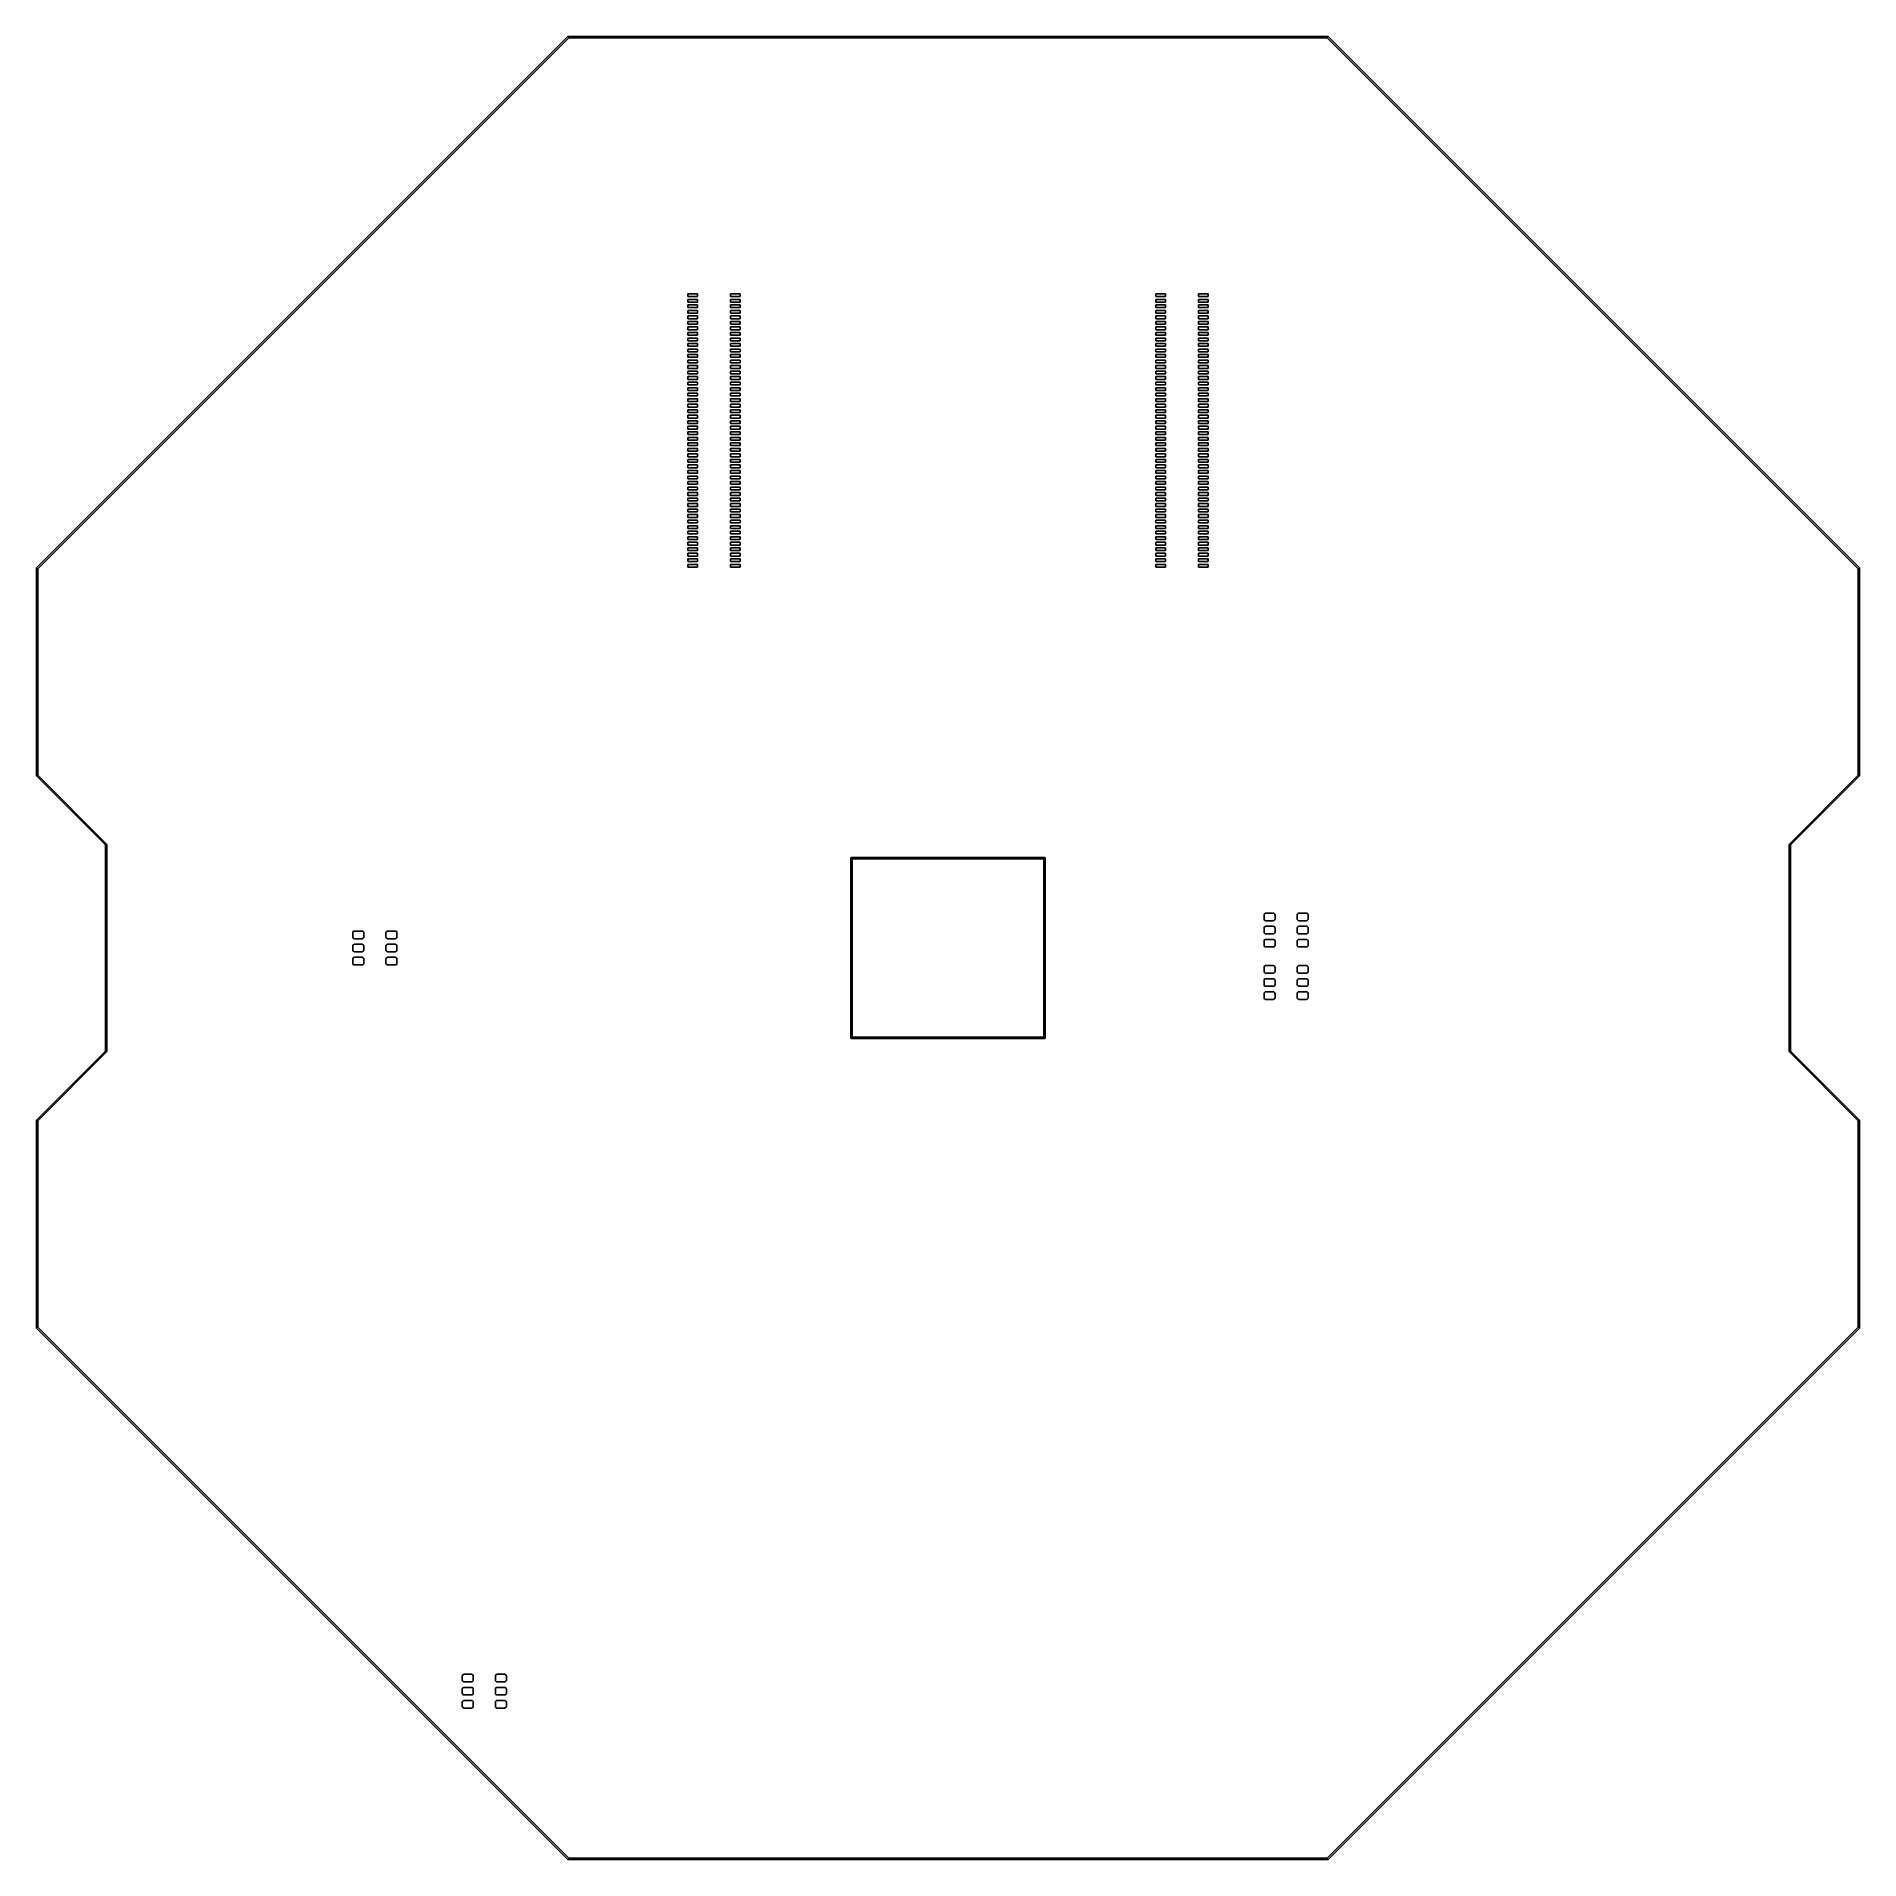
# Model space of a CAD drawing. Extents: x 39 to 172, y -172 to -39.
import ezdxf

# ---------------------------------------------------------------- set-up
doc = ezdxf.new("R2010")
doc.units = 0
doc.layers.add('BLACK', color=7, linetype='CONTINUOUS')

msp = doc.modelspace()

# ---------------------------------------------------------------- linework, layer by layer
at = {"layer": 'BLACK', "linetype": 'CONTINUOUS'}
for p, q in [((39.464645, -77.964645), (77.964645, -39.464645)), ((78.02071, -39.55), (39.55, -78.02071)), ((77.964645, -39.464645), (78, -39.45)), ((78, -39.45), (133, -39.45)), ((132.97929, -39.55), (78.02071, -39.55)), ((171.45, -78.02071), (132.97929, -39.55)), ((133, -39.45), (133.035355, -39.464645)), ((133.035355, -39.464645), (171.535355, -77.964645)), ((86.65, -58.3), (86.65, -58.1)), ((86.65, -58.1), (87.35, -58.1)), ((87.35, -58.1), (87.35, -58.3)), ((89.73, -58.3), (89.73, -58.1)), ((89.73, -58.1), (90.43, -58.1)), ((90.43, -58.1), (90.43, -58.3)), ((120.57, -58.3), (120.57, -58.1)), ((120.57, -58.1), (121.27, -58.1)), ((121.27, -58.1), (121.27, -58.3)), ((123.65, -58.3), (123.65, -58.1)), ((123.65, -58.1), (124.35, -58.1)), ((124.35, -58.1), (124.35, -58.3)), ((87.35, -58.3), (86.65, -58.3)), ((86.65, -58.7), (86.65, -58.5)), ((86.65, -58.5), (87.35, -58.5)), ((87.35, -58.7), (86.65, -58.7)), ((86.65, -59.1), (86.65, -58.9)), ((86.65, -58.9), (87.35, -58.9)), ((87.35, -59.1), (86.65, -59.1)), ((86.65, -59.5), (86.65, -59.3)), ((86.65, -59.3), (87.35, -59.3)), ((87.35, -58.5), (87.35, -58.7)), ((87.35, -58.9), (87.35, -59.1)), ((87.35, -59.3), (87.35, -59.5)), ((90.43, -58.3), (89.73, -58.3)), ((89.73, -58.7), (89.73, -58.5)), ((89.73, -58.5), (90.43, -58.5)), ((90.43, -58.7), (89.73, -58.7)), ((89.73, -59.1), (89.73, -58.9)), ((89.73, -58.9), (90.43, -58.9)), ((90.43, -59.1), (89.73, -59.1)), ((89.73, -59.5), (89.73, -59.3)), ((89.73, -59.3), (90.43, -59.3)), ((90.43, -58.5), (90.43, -58.7)), ((90.43, -58.9), (90.43, -59.1)), ((90.43, -59.3), (90.43, -59.5)), ((121.27, -58.3), (120.57, -58.3)), ((120.57, -58.7), (120.57, -58.5)), ((120.57, -58.5), (121.27, -58.5)), ((121.27, -58.7), (120.57, -58.7)), ((120.57, -59.1), (120.57, -58.9)), ((120.57, -58.9), (121.27, -58.9)), ((121.27, -59.1), (120.57, -59.1)), ((120.57, -59.5), (120.57, -59.3)), ((120.57, -59.3), (121.27, -59.3)), ((121.27, -58.5), (121.27, -58.7)), ((121.27, -58.9), (121.27, -59.1)), ((121.27, -59.3), (121.27, -59.5)), ((124.35, -58.3), (123.65, -58.3)), ((123.65, -58.7), (123.65, -58.5)), ((123.65, -58.5), (124.35, -58.5)), ((124.35, -58.7), (123.65, -58.7)), ((123.65, -59.1), (123.65, -58.9)), ((123.65, -58.9), (124.35, -58.9)), ((124.35, -59.1), (123.65, -59.1)), ((123.65, -59.5), (123.65, -59.3)), ((123.65, -59.3), (124.35, -59.3)), ((124.35, -58.5), (124.35, -58.7)), ((124.35, -58.9), (124.35, -59.1)), ((124.35, -59.3), (124.35, -59.5)), ((87.35, -59.5), (86.65, -59.5)), ((86.65, -59.9), (86.65, -59.7)), ((86.65, -59.7), (87.35, -59.7)), ((87.35, -59.9), (86.65, -59.9)), ((86.65, -60.3), (86.65, -60.1)), ((86.65, -60.1), (87.35, -60.1)), ((87.35, -60.3), (86.65, -60.3)), ((86.65, -60.7), (86.65, -60.5)), ((86.65, -60.5), (87.35, -60.5)), ((87.35, -60.7), (86.65, -60.7)), ((87.35, -59.7), (87.35, -59.9)), ((87.35, -60.1), (87.35, -60.3)), ((87.35, -60.5), (87.35, -60.7)), ((90.43, -59.5), (89.73, -59.5)), ((89.73, -59.9), (89.73, -59.7)), ((89.73, -59.7), (90.43, -59.7)), ((90.43, -59.9), (89.73, -59.9)), ((89.73, -60.3), (89.73, -60.1)), ((89.73, -60.1), (90.43, -60.1)), ((90.43, -60.3), (89.73, -60.3)), ((89.73, -60.7), (89.73, -60.5)), ((89.73, -60.5), (90.43, -60.5)), ((90.43, -60.7), (89.73, -60.7)), ((90.43, -59.7), (90.43, -59.9)), ((90.43, -60.1), (90.43, -60.3)), ((90.43, -60.5), (90.43, -60.7)), ((121.27, -59.5), (120.57, -59.5)), ((120.57, -59.9), (120.57, -59.7)), ((120.57, -59.7), (121.27, -59.7)), ((121.27, -59.9), (120.57, -59.9)), ((120.57, -60.3), (120.57, -60.1)), ((120.57, -60.1), (121.27, -60.1)), ((121.27, -60.3), (120.57, -60.3)), ((120.57, -60.7), (120.57, -60.5)), ((120.57, -60.5), (121.27, -60.5)), ((121.27, -60.7), (120.57, -60.7)), ((121.27, -59.7), (121.27, -59.9)), ((121.27, -60.1), (121.27, -60.3)), ((121.27, -60.5), (121.27, -60.7)), ((124.35, -59.5), (123.65, -59.5)), ((123.65, -59.9), (123.65, -59.7)), ((123.65, -59.7), (124.35, -59.7)), ((124.35, -59.9), (123.65, -59.9)), ((123.65, -60.3), (123.65, -60.1)), ((123.65, -60.1), (124.35, -60.1)), ((124.35, -60.3), (123.65, -60.3)), ((123.65, -60.7), (123.65, -60.5)), ((123.65, -60.5), (124.35, -60.5)), ((124.35, -60.7), (123.65, -60.7)), ((124.35, -59.7), (124.35, -59.9)), ((124.35, -60.1), (124.35, -60.3)), ((124.35, -60.5), (124.35, -60.7)), ((86.65, -61.1), (86.65, -60.9)), ((86.65, -60.9), (87.35, -60.9)), ((87.35, -61.1), (86.65, -61.1)), ((86.65, -61.5), (86.65, -61.3)), ((86.65, -61.3), (87.35, -61.3)), ((87.35, -61.5), (86.65, -61.5)), ((86.65, -61.9), (86.65, -61.7)), ((86.65, -61.7), (87.35, -61.7)), ((87.35, -61.9), (86.65, -61.9)), ((87.35, -60.9), (87.35, -61.1)), ((87.35, -61.3), (87.35, -61.5)), ((87.35, -61.7), (87.35, -61.9)), ((89.73, -61.1), (89.73, -60.9)), ((89.73, -60.9), (90.43, -60.9)), ((90.43, -61.1), (89.73, -61.1)), ((89.73, -61.5), (89.73, -61.3)), ((89.73, -61.3), (90.43, -61.3)), ((90.43, -61.5), (89.73, -61.5)), ((89.73, -61.9), (89.73, -61.7)), ((89.73, -61.7), (90.43, -61.7)), ((90.43, -61.9), (89.73, -61.9)), ((90.43, -60.9), (90.43, -61.1)), ((90.43, -61.3), (90.43, -61.5)), ((90.43, -61.7), (90.43, -61.9)), ((120.57, -61.1), (120.57, -60.9)), ((120.57, -60.9), (121.27, -60.9)), ((121.27, -61.1), (120.57, -61.1)), ((120.57, -61.5), (120.57, -61.3)), ((120.57, -61.3), (121.27, -61.3)), ((121.27, -61.5), (120.57, -61.5)), ((120.57, -61.9), (120.57, -61.7)), ((120.57, -61.7), (121.27, -61.7)), ((121.27, -61.9), (120.57, -61.9)), ((121.27, -60.9), (121.27, -61.1)), ((121.27, -61.3), (121.27, -61.5)), ((121.27, -61.7), (121.27, -61.9)), ((123.65, -61.1), (123.65, -60.9)), ((123.65, -60.9), (124.35, -60.9)), ((124.35, -61.1), (123.65, -61.1)), ((123.65, -61.5), (123.65, -61.3)), ((123.65, -61.3), (124.35, -61.3)), ((124.35, -61.5), (123.65, -61.5)), ((123.65, -61.9), (123.65, -61.7)), ((123.65, -61.7), (124.35, -61.7)), ((124.35, -61.9), (123.65, -61.9)), ((124.35, -60.9), (124.35, -61.1)), ((124.35, -61.3), (124.35, -61.5)), ((124.35, -61.7), (124.35, -61.9)), ((86.65, -62.3), (86.65, -62.1)), ((86.65, -62.1), (87.35, -62.1)), ((87.35, -62.3), (86.65, -62.3)), ((86.65, -62.7), (86.65, -62.5)), ((86.65, -62.5), (87.35, -62.5)), ((87.35, -62.7), (86.65, -62.7)), ((86.65, -63.1), (86.65, -62.9)), ((86.65, -62.9), (87.35, -62.9)), ((87.35, -63.1), (86.65, -63.1)), ((86.65, -63.5), (86.65, -63.3)), ((86.65, -63.3), (87.35, -63.3)), ((87.35, -62.1), (87.35, -62.3)), ((87.35, -62.5), (87.35, -62.7)), ((87.35, -62.9), (87.35, -63.1)), ((87.35, -63.3), (87.35, -63.5)), ((89.73, -62.3), (89.73, -62.1)), ((89.73, -62.1), (90.43, -62.1)), ((90.43, -62.3), (89.73, -62.3)), ((89.73, -62.7), (89.73, -62.5)), ((89.73, -62.5), (90.43, -62.5)), ((90.43, -62.7), (89.73, -62.7)), ((89.73, -63.1), (89.73, -62.9)), ((89.73, -62.9), (90.43, -62.9)), ((90.43, -63.1), (89.73, -63.1)), ((89.73, -63.5), (89.73, -63.3)), ((89.73, -63.3), (90.43, -63.3)), ((90.43, -62.1), (90.43, -62.3)), ((90.43, -62.5), (90.43, -62.7)), ((90.43, -62.9), (90.43, -63.1)), ((90.43, -63.3), (90.43, -63.5)), ((120.57, -62.3), (120.57, -62.1)), ((120.57, -62.1), (121.27, -62.1)), ((121.27, -62.3), (120.57, -62.3)), ((120.57, -62.7), (120.57, -62.5)), ((120.57, -62.5), (121.27, -62.5)), ((121.27, -62.7), (120.57, -62.7)), ((120.57, -63.1), (120.57, -62.9)), ((120.57, -62.9), (121.27, -62.9)), ((121.27, -63.1), (120.57, -63.1)), ((120.57, -63.5), (120.57, -63.3)), ((120.57, -63.3), (121.27, -63.3)), ((121.27, -62.1), (121.27, -62.3)), ((121.27, -62.5), (121.27, -62.7)), ((121.27, -62.9), (121.27, -63.1)), ((121.27, -63.3), (121.27, -63.5)), ((123.65, -62.3), (123.65, -62.1)), ((123.65, -62.1), (124.35, -62.1)), ((124.35, -62.3), (123.65, -62.3)), ((123.65, -62.7), (123.65, -62.5)), ((123.65, -62.5), (124.35, -62.5)), ((124.35, -62.7), (123.65, -62.7)), ((123.65, -63.1), (123.65, -62.9)), ((123.65, -62.9), (124.35, -62.9)), ((124.35, -63.1), (123.65, -63.1)), ((123.65, -63.5), (123.65, -63.3)), ((123.65, -63.3), (124.35, -63.3)), ((124.35, -62.1), (124.35, -62.3)), ((124.35, -62.5), (124.35, -62.7)), ((124.35, -62.9), (124.35, -63.1)), ((124.35, -63.3), (124.35, -63.5)), ((87.35, -63.5), (86.65, -63.5)), ((86.65, -63.9), (86.65, -63.7)), ((86.65, -63.7), (87.35, -63.7)), ((87.35, -63.9), (86.65, -63.9)), ((86.65, -64.3), (86.65, -64.1)), ((86.65, -64.1), (87.35, -64.1)), ((87.35, -64.3), (86.65, -64.3)), ((86.65, -64.7), (86.65, -64.5)), ((86.65, -64.5), (87.35, -64.5)), ((87.35, -64.7), (86.65, -64.7)), ((87.35, -63.7), (87.35, -63.9)), ((87.35, -64.1), (87.35, -64.3)), ((87.35, -64.5), (87.35, -64.7)), ((90.43, -63.5), (89.73, -63.5)), ((89.73, -63.9), (89.73, -63.7)), ((89.73, -63.7), (90.43, -63.7)), ((90.43, -63.9), (89.73, -63.9)), ((89.73, -64.3), (89.73, -64.1)), ((89.73, -64.1), (90.43, -64.1)), ((90.43, -64.3), (89.73, -64.3)), ((89.73, -64.7), (89.73, -64.5)), ((89.73, -64.5), (90.43, -64.5)), ((90.43, -64.7), (89.73, -64.7)), ((90.43, -63.7), (90.43, -63.9)), ((90.43, -64.1), (90.43, -64.3)), ((90.43, -64.5), (90.43, -64.7)), ((121.27, -63.5), (120.57, -63.5)), ((120.57, -63.9), (120.57, -63.7)), ((120.57, -63.7), (121.27, -63.7)), ((121.27, -63.9), (120.57, -63.9)), ((120.57, -64.3), (120.57, -64.1)), ((120.57, -64.1), (121.27, -64.1)), ((121.27, -64.3), (120.57, -64.3)), ((120.57, -64.7), (120.57, -64.5)), ((120.57, -64.5), (121.27, -64.5)), ((121.27, -64.7), (120.57, -64.7)), ((121.27, -63.7), (121.27, -63.9)), ((121.27, -64.1), (121.27, -64.3)), ((121.27, -64.5), (121.27, -64.7)), ((124.35, -63.5), (123.65, -63.5)), ((123.65, -63.9), (123.65, -63.7)), ((123.65, -63.7), (124.35, -63.7)), ((124.35, -63.9), (123.65, -63.9)), ((123.65, -64.3), (123.65, -64.1)), ((123.65, -64.1), (124.35, -64.1)), ((124.35, -64.3), (123.65, -64.3)), ((123.65, -64.7), (123.65, -64.5)), ((123.65, -64.5), (124.35, -64.5)), ((124.35, -64.7), (123.65, -64.7)), ((124.35, -63.7), (124.35, -63.9)), ((124.35, -64.1), (124.35, -64.3)), ((124.35, -64.5), (124.35, -64.7)), ((86.65, -65.1), (86.65, -64.9)), ((86.65, -64.9), (87.35, -64.9)), ((87.35, -65.1), (86.65, -65.1)), ((86.65, -65.5), (86.65, -65.3)), ((86.65, -65.3), (87.35, -65.3)), ((87.35, -65.5), (86.65, -65.5)), ((86.65, -65.9), (86.65, -65.7)), ((86.65, -65.7), (87.35, -65.7)), ((87.35, -65.9), (86.65, -65.9)), ((87.35, -64.9), (87.35, -65.1)), ((87.35, -65.3), (87.35, -65.5)), ((87.35, -65.7), (87.35, -65.9)), ((89.73, -65.1), (89.73, -64.9)), ((89.73, -64.9), (90.43, -64.9)), ((90.43, -65.1), (89.73, -65.1)), ((89.73, -65.5), (89.73, -65.3)), ((89.73, -65.3), (90.43, -65.3)), ((90.43, -65.5), (89.73, -65.5)), ((89.73, -65.9), (89.73, -65.7)), ((89.73, -65.7), (90.43, -65.7)), ((90.43, -65.9), (89.73, -65.9)), ((90.43, -64.9), (90.43, -65.1)), ((90.43, -65.3), (90.43, -65.5)), ((90.43, -65.7), (90.43, -65.9)), ((120.57, -65.1), (120.57, -64.9)), ((120.57, -64.9), (121.27, -64.9)), ((121.27, -65.1), (120.57, -65.1)), ((120.57, -65.5), (120.57, -65.3)), ((120.57, -65.3), (121.27, -65.3)), ((121.27, -65.5), (120.57, -65.5)), ((120.57, -65.9), (120.57, -65.7)), ((120.57, -65.7), (121.27, -65.7)), ((121.27, -65.9), (120.57, -65.9)), ((121.27, -64.9), (121.27, -65.1)), ((121.27, -65.3), (121.27, -65.5)), ((121.27, -65.7), (121.27, -65.9)), ((123.65, -65.1), (123.65, -64.9)), ((123.65, -64.9), (124.35, -64.9)), ((124.35, -65.1), (123.65, -65.1)), ((123.65, -65.5), (123.65, -65.3)), ((123.65, -65.3), (124.35, -65.3)), ((124.35, -65.5), (123.65, -65.5)), ((123.65, -65.9), (123.65, -65.7)), ((123.65, -65.7), (124.35, -65.7)), ((124.35, -65.9), (123.65, -65.9)), ((124.35, -64.9), (124.35, -65.1)), ((124.35, -65.3), (124.35, -65.5)), ((124.35, -65.7), (124.35, -65.9)), ((86.65, -66.3), (86.65, -66.1)), ((86.65, -66.1), (87.35, -66.1)), ((87.35, -66.3), (86.65, -66.3)), ((86.65, -66.7), (86.65, -66.5)), ((86.65, -66.5), (87.35, -66.5)), ((87.35, -66.7), (86.65, -66.7)), ((86.65, -67.1), (86.65, -66.9)), ((86.65, -66.9), (87.35, -66.9)), ((87.35, -67.1), (86.65, -67.1)), ((86.65, -67.5), (86.65, -67.3)), ((86.65, -67.3), (87.35, -67.3)), ((87.35, -66.1), (87.35, -66.3)), ((87.35, -66.5), (87.35, -66.7)), ((87.35, -66.9), (87.35, -67.1)), ((87.35, -67.3), (87.35, -67.5)), ((89.73, -66.3), (89.73, -66.1)), ((89.73, -66.1), (90.43, -66.1)), ((90.43, -66.3), (89.73, -66.3)), ((89.73, -66.7), (89.73, -66.5)), ((89.73, -66.5), (90.43, -66.5)), ((90.43, -66.7), (89.73, -66.7)), ((89.73, -67.1), (89.73, -66.9)), ((89.73, -66.9), (90.43, -66.9)), ((90.43, -67.1), (89.73, -67.1)), ((89.73, -67.5), (89.73, -67.3)), ((89.73, -67.3), (90.43, -67.3)), ((90.43, -66.1), (90.43, -66.3)), ((90.43, -66.5), (90.43, -66.7)), ((90.43, -66.9), (90.43, -67.1)), ((90.43, -67.3), (90.43, -67.5)), ((120.57, -66.3), (120.57, -66.1)), ((120.57, -66.1), (121.27, -66.1)), ((121.27, -66.3), (120.57, -66.3)), ((120.57, -66.7), (120.57, -66.5)), ((120.57, -66.5), (121.27, -66.5)), ((121.27, -66.7), (120.57, -66.7)), ((120.57, -67.1), (120.57, -66.9)), ((120.57, -66.9), (121.27, -66.9)), ((121.27, -67.1), (120.57, -67.1)), ((120.57, -67.5), (120.57, -67.3)), ((120.57, -67.3), (121.27, -67.3)), ((121.27, -66.1), (121.27, -66.3)), ((121.27, -66.5), (121.27, -66.7)), ((121.27, -66.9), (121.27, -67.1)), ((121.27, -67.3), (121.27, -67.5)), ((123.65, -66.3), (123.65, -66.1)), ((123.65, -66.1), (124.35, -66.1)), ((124.35, -66.3), (123.65, -66.3)), ((123.65, -66.7), (123.65, -66.5)), ((123.65, -66.5), (124.35, -66.5)), ((124.35, -66.7), (123.65, -66.7)), ((123.65, -67.1), (123.65, -66.9)), ((123.65, -66.9), (124.35, -66.9)), ((124.35, -67.1), (123.65, -67.1)), ((123.65, -67.5), (123.65, -67.3)), ((123.65, -67.3), (124.35, -67.3)), ((124.35, -66.1), (124.35, -66.3)), ((124.35, -66.5), (124.35, -66.7)), ((124.35, -66.9), (124.35, -67.1)), ((124.35, -67.3), (124.35, -67.5)), ((87.35, -67.5), (86.65, -67.5)), ((86.65, -67.9), (86.65, -67.7)), ((86.65, -67.7), (87.35, -67.7)), ((87.35, -67.9), (86.65, -67.9)), ((86.65, -68.3), (86.65, -68.1)), ((86.65, -68.1), (87.35, -68.1)), ((87.35, -68.3), (86.65, -68.3)), ((86.65, -68.7), (86.65, -68.5)), ((86.65, -68.5), (87.35, -68.5)), ((87.35, -67.7), (87.35, -67.9)), ((87.35, -68.1), (87.35, -68.3)), ((87.35, -68.5), (87.35, -68.7)), ((90.43, -67.5), (89.73, -67.5)), ((89.73, -67.9), (89.73, -67.7)), ((89.73, -67.7), (90.43, -67.7)), ((90.43, -67.9), (89.73, -67.9)), ((89.73, -68.3), (89.73, -68.1)), ((89.73, -68.1), (90.43, -68.1)), ((90.43, -68.3), (89.73, -68.3)), ((89.73, -68.7), (89.73, -68.5)), ((89.73, -68.5), (90.43, -68.5)), ((90.43, -67.7), (90.43, -67.9)), ((90.43, -68.1), (90.43, -68.3)), ((90.43, -68.5), (90.43, -68.7)), ((121.27, -67.5), (120.57, -67.5)), ((120.57, -67.9), (120.57, -67.7)), ((120.57, -67.7), (121.27, -67.7)), ((121.27, -67.9), (120.57, -67.9)), ((120.57, -68.3), (120.57, -68.1)), ((120.57, -68.1), (121.27, -68.1)), ((121.27, -68.3), (120.57, -68.3)), ((120.57, -68.7), (120.57, -68.5)), ((120.57, -68.5), (121.27, -68.5)), ((121.27, -67.7), (121.27, -67.9)), ((121.27, -68.1), (121.27, -68.3)), ((121.27, -68.5), (121.27, -68.7)), ((124.35, -67.5), (123.65, -67.5)), ((123.65, -67.9), (123.65, -67.7)), ((123.65, -67.7), (124.35, -67.7)), ((124.35, -67.9), (123.65, -67.9)), ((123.65, -68.3), (123.65, -68.1)), ((123.65, -68.1), (124.35, -68.1)), ((124.35, -68.3), (123.65, -68.3)), ((123.65, -68.7), (123.65, -68.5)), ((123.65, -68.5), (124.35, -68.5)), ((124.35, -67.7), (124.35, -67.9)), ((124.35, -68.1), (124.35, -68.3)), ((124.35, -68.5), (124.35, -68.7)), ((87.35, -68.7), (86.65, -68.7)), ((86.65, -69.1), (86.65, -68.9)), ((86.65, -68.9), (87.35, -68.9)), ((87.35, -69.1), (86.65, -69.1)), ((86.65, -69.5), (86.65, -69.3)), ((86.65, -69.3), (87.35, -69.3)), ((87.35, -69.5), (86.65, -69.5)), ((86.65, -69.9), (86.65, -69.7)), ((86.65, -69.7), (87.35, -69.7)), ((87.35, -69.9), (86.65, -69.9)), ((87.35, -68.9), (87.35, -69.1)), ((87.35, -69.3), (87.35, -69.5)), ((87.35, -69.7), (87.35, -69.9)), ((90.43, -68.7), (89.73, -68.7)), ((89.73, -69.1), (89.73, -68.9)), ((89.73, -68.9), (90.43, -68.9)), ((90.43, -69.1), (89.73, -69.1)), ((89.73, -69.5), (89.73, -69.3)), ((89.73, -69.3), (90.43, -69.3)), ((90.43, -69.5), (89.73, -69.5)), ((89.73, -69.9), (89.73, -69.7)), ((89.73, -69.7), (90.43, -69.7)), ((90.43, -69.9), (89.73, -69.9)), ((90.43, -68.9), (90.43, -69.1)), ((90.43, -69.3), (90.43, -69.5)), ((90.43, -69.7), (90.43, -69.9)), ((121.27, -68.7), (120.57, -68.7)), ((120.57, -69.1), (120.57, -68.9)), ((120.57, -68.9), (121.27, -68.9)), ((121.27, -69.1), (120.57, -69.1)), ((120.57, -69.5), (120.57, -69.3)), ((120.57, -69.3), (121.27, -69.3)), ((121.27, -69.5), (120.57, -69.5)), ((120.57, -69.9), (120.57, -69.7)), ((120.57, -69.7), (121.27, -69.7)), ((121.27, -69.9), (120.57, -69.9)), ((121.27, -68.9), (121.27, -69.1)), ((121.27, -69.3), (121.27, -69.5)), ((121.27, -69.7), (121.27, -69.9)), ((124.35, -68.7), (123.65, -68.7)), ((123.65, -69.1), (123.65, -68.9)), ((123.65, -68.9), (124.35, -68.9)), ((124.35, -69.1), (123.65, -69.1)), ((123.65, -69.5), (123.65, -69.3)), ((123.65, -69.3), (124.35, -69.3)), ((124.35, -69.5), (123.65, -69.5)), ((123.65, -69.9), (123.65, -69.7)), ((123.65, -69.7), (124.35, -69.7)), ((124.35, -69.9), (123.65, -69.9)), ((124.35, -68.9), (124.35, -69.1)), ((124.35, -69.3), (124.35, -69.5)), ((124.35, -69.7), (124.35, -69.9)), ((86.65, -70.3), (86.65, -70.1)), ((86.65, -70.1), (87.35, -70.1)), ((87.35, -70.3), (86.65, -70.3)), ((86.65, -70.7), (86.65, -70.5)), ((86.65, -70.5), (87.35, -70.5)), ((87.35, -70.7), (86.65, -70.7)), ((86.65, -71.1), (86.65, -70.9)), ((86.65, -70.9), (87.35, -70.9)), ((87.35, -71.1), (86.65, -71.1)), ((86.65, -71.5), (86.65, -71.3)), ((86.65, -71.3), (87.35, -71.3)), ((87.35, -70.1), (87.35, -70.3)), ((87.35, -70.5), (87.35, -70.7)), ((87.35, -70.9), (87.35, -71.1)), ((87.35, -71.3), (87.35, -71.5)), ((89.73, -70.3), (89.73, -70.1)), ((89.73, -70.1), (90.43, -70.1)), ((90.43, -70.3), (89.73, -70.3)), ((89.73, -70.7), (89.73, -70.5)), ((89.73, -70.5), (90.43, -70.5)), ((90.43, -70.7), (89.73, -70.7)), ((89.73, -71.1), (89.73, -70.9)), ((89.73, -70.9), (90.43, -70.9)), ((90.43, -71.1), (89.73, -71.1)), ((89.73, -71.5), (89.73, -71.3)), ((89.73, -71.3), (90.43, -71.3)), ((90.43, -70.1), (90.43, -70.3)), ((90.43, -70.5), (90.43, -70.7)), ((90.43, -70.9), (90.43, -71.1)), ((90.43, -71.3), (90.43, -71.5)), ((120.57, -70.3), (120.57, -70.1)), ((120.57, -70.1), (121.27, -70.1)), ((121.27, -70.3), (120.57, -70.3)), ((120.57, -70.7), (120.57, -70.5)), ((120.57, -70.5), (121.27, -70.5)), ((121.27, -70.7), (120.57, -70.7)), ((120.57, -71.1), (120.57, -70.9)), ((120.57, -70.9), (121.27, -70.9)), ((121.27, -71.1), (120.57, -71.1)), ((120.57, -71.5), (120.57, -71.3)), ((120.57, -71.3), (121.27, -71.3)), ((121.27, -70.1), (121.27, -70.3)), ((121.27, -70.5), (121.27, -70.7)), ((121.27, -70.9), (121.27, -71.1)), ((121.27, -71.3), (121.27, -71.5)), ((123.65, -70.3), (123.65, -70.1)), ((123.65, -70.1), (124.35, -70.1)), ((124.35, -70.3), (123.65, -70.3)), ((123.65, -70.7), (123.65, -70.5)), ((123.65, -70.5), (124.35, -70.5)), ((124.35, -70.7), (123.65, -70.7)), ((123.65, -71.1), (123.65, -70.9)), ((123.65, -70.9), (124.35, -70.9)), ((124.35, -71.1), (123.65, -71.1)), ((123.65, -71.5), (123.65, -71.3)), ((123.65, -71.3), (124.35, -71.3)), ((124.35, -70.1), (124.35, -70.3)), ((124.35, -70.5), (124.35, -70.7)), ((124.35, -70.9), (124.35, -71.1)), ((124.35, -71.3), (124.35, -71.5)), ((87.35, -71.5), (86.65, -71.5)), ((86.65, -71.9), (86.65, -71.7)), ((86.65, -71.7), (87.35, -71.7)), ((87.35, -71.9), (86.65, -71.9)), ((86.65, -72.3), (86.65, -72.1)), ((86.65, -72.1), (87.35, -72.1)), ((87.35, -72.3), (86.65, -72.3)), ((86.65, -72.7), (86.65, -72.5)), ((86.65, -72.5), (87.35, -72.5)), ((87.35, -71.7), (87.35, -71.9)), ((87.35, -72.1), (87.35, -72.3)), ((87.35, -72.5), (87.35, -72.7)), ((90.43, -71.5), (89.73, -71.5)), ((89.73, -71.9), (89.73, -71.7)), ((89.73, -71.7), (90.43, -71.7)), ((90.43, -71.9), (89.73, -71.9)), ((89.73, -72.3), (89.73, -72.1)), ((89.73, -72.1), (90.43, -72.1)), ((90.43, -72.3), (89.73, -72.3)), ((89.73, -72.7), (89.73, -72.5)), ((89.73, -72.5), (90.43, -72.5)), ((90.43, -71.7), (90.43, -71.9)), ((90.43, -72.1), (90.43, -72.3)), ((90.43, -72.5), (90.43, -72.7)), ((121.27, -71.5), (120.57, -71.5)), ((120.57, -71.9), (120.57, -71.7)), ((120.57, -71.7), (121.27, -71.7)), ((121.27, -71.9), (120.57, -71.9)), ((120.57, -72.3), (120.57, -72.1)), ((120.57, -72.1), (121.27, -72.1)), ((121.27, -72.3), (120.57, -72.3)), ((120.57, -72.7), (120.57, -72.5)), ((120.57, -72.5), (121.27, -72.5)), ((121.27, -71.7), (121.27, -71.9)), ((121.27, -72.1), (121.27, -72.3)), ((121.27, -72.5), (121.27, -72.7)), ((124.35, -71.5), (123.65, -71.5)), ((123.65, -71.9), (123.65, -71.7)), ((123.65, -71.7), (124.35, -71.7)), ((124.35, -71.9), (123.65, -71.9)), ((123.65, -72.3), (123.65, -72.1)), ((123.65, -72.1), (124.35, -72.1)), ((124.35, -72.3), (123.65, -72.3)), ((123.65, -72.7), (123.65, -72.5)), ((123.65, -72.5), (124.35, -72.5)), ((124.35, -71.7), (124.35, -71.9)), ((124.35, -72.1), (124.35, -72.3)), ((124.35, -72.5), (124.35, -72.7)), ((87.35, -72.7), (86.65, -72.7)), ((86.65, -73.1), (86.65, -72.9)), ((86.65, -72.9), (87.35, -72.9)), ((87.35, -73.1), (86.65, -73.1)), ((86.65, -73.5), (86.65, -73.3)), ((86.65, -73.3), (87.35, -73.3)), ((87.35, -73.5), (86.65, -73.5)), ((86.65, -73.9), (86.65, -73.7)), ((86.65, -73.7), (87.35, -73.7)), ((87.35, -73.9), (86.65, -73.9)), ((87.35, -72.9), (87.35, -73.1)), ((87.35, -73.3), (87.35, -73.5)), ((87.35, -73.7), (87.35, -73.9)), ((90.43, -72.7), (89.73, -72.7)), ((89.73, -73.1), (89.73, -72.9)), ((89.73, -72.9), (90.43, -72.9)), ((90.43, -73.1), (89.73, -73.1)), ((89.73, -73.5), (89.73, -73.3)), ((89.73, -73.3), (90.43, -73.3)), ((90.43, -73.5), (89.73, -73.5)), ((89.73, -73.9), (89.73, -73.7)), ((89.73, -73.7), (90.43, -73.7)), ((90.43, -73.9), (89.73, -73.9)), ((90.43, -72.9), (90.43, -73.1)), ((90.43, -73.3), (90.43, -73.5)), ((90.43, -73.7), (90.43, -73.9)), ((121.27, -72.7), (120.57, -72.7)), ((120.57, -73.1), (120.57, -72.9)), ((120.57, -72.9), (121.27, -72.9)), ((121.27, -73.1), (120.57, -73.1)), ((120.57, -73.5), (120.57, -73.3)), ((120.57, -73.3), (121.27, -73.3)), ((121.27, -73.5), (120.57, -73.5)), ((120.57, -73.9), (120.57, -73.7)), ((120.57, -73.7), (121.27, -73.7)), ((121.27, -73.9), (120.57, -73.9)), ((121.27, -72.9), (121.27, -73.1)), ((121.27, -73.3), (121.27, -73.5)), ((121.27, -73.7), (121.27, -73.9)), ((124.35, -72.7), (123.65, -72.7)), ((123.65, -73.1), (123.65, -72.9)), ((123.65, -72.9), (124.35, -72.9)), ((124.35, -73.1), (123.65, -73.1)), ((123.65, -73.5), (123.65, -73.3)), ((123.65, -73.3), (124.35, -73.3)), ((124.35, -73.5), (123.65, -73.5)), ((123.65, -73.9), (123.65, -73.7)), ((123.65, -73.7), (124.35, -73.7)), ((124.35, -73.9), (123.65, -73.9)), ((124.35, -72.9), (124.35, -73.1)), ((124.35, -73.3), (124.35, -73.5)), ((124.35, -73.7), (124.35, -73.9)), ((86.65, -74.3), (86.65, -74.1)), ((86.65, -74.1), (87.35, -74.1)), ((87.35, -74.3), (86.65, -74.3)), ((86.65, -74.7), (86.65, -74.5)), ((86.65, -74.5), (87.35, -74.5)), ((87.35, -74.7), (86.65, -74.7)), ((86.65, -75.1), (86.65, -74.9)), ((86.65, -74.9), (87.35, -74.9)), ((87.35, -75.1), (86.65, -75.1)), ((87.35, -74.1), (87.35, -74.3)), ((87.35, -74.5), (87.35, -74.7)), ((87.35, -74.9), (87.35, -75.1)), ((89.73, -74.3), (89.73, -74.1)), ((89.73, -74.1), (90.43, -74.1)), ((90.43, -74.3), (89.73, -74.3)), ((89.73, -74.7), (89.73, -74.5)), ((89.73, -74.5), (90.43, -74.5)), ((90.43, -74.7), (89.73, -74.7)), ((89.73, -75.1), (89.73, -74.9)), ((89.73, -74.9), (90.43, -74.9)), ((90.43, -75.1), (89.73, -75.1)), ((90.43, -74.1), (90.43, -74.3)), ((90.43, -74.5), (90.43, -74.7)), ((90.43, -74.9), (90.43, -75.1)), ((120.57, -74.3), (120.57, -74.1)), ((120.57, -74.1), (121.27, -74.1)), ((121.27, -74.3), (120.57, -74.3)), ((120.57, -74.7), (120.57, -74.5)), ((120.57, -74.5), (121.27, -74.5)), ((121.27, -74.7), (120.57, -74.7)), ((120.57, -75.1), (120.57, -74.9)), ((120.57, -74.9), (121.27, -74.9)), ((121.27, -75.1), (120.57, -75.1)), ((121.27, -74.1), (121.27, -74.3)), ((121.27, -74.5), (121.27, -74.7)), ((121.27, -74.9), (121.27, -75.1)), ((123.65, -74.3), (123.65, -74.1)), ((123.65, -74.1), (124.35, -74.1)), ((124.35, -74.3), (123.65, -74.3)), ((123.65, -74.7), (123.65, -74.5)), ((123.65, -74.5), (124.35, -74.5)), ((124.35, -74.7), (123.65, -74.7)), ((123.65, -75.1), (123.65, -74.9)), ((123.65, -74.9), (124.35, -74.9)), ((124.35, -75.1), (123.65, -75.1)), ((124.35, -74.1), (124.35, -74.3)), ((124.35, -74.5), (124.35, -74.7)), ((124.35, -74.9), (124.35, -75.1)), ((86.65, -75.5), (86.65, -75.3)), ((86.65, -75.3), (87.35, -75.3)), ((87.35, -75.5), (86.65, -75.5)), ((86.65, -75.9), (86.65, -75.7)), ((86.65, -75.7), (87.35, -75.7)), ((87.35, -75.9), (86.65, -75.9)), ((86.65, -76.3), (86.65, -76.1)), ((86.65, -76.1), (87.35, -76.1)), ((87.35, -76.3), (86.65, -76.3)), ((86.65, -76.7), (86.65, -76.5)), ((86.65, -76.5), (87.35, -76.5)), ((87.35, -75.3), (87.35, -75.5)), ((87.35, -75.7), (87.35, -75.9)), ((87.35, -76.1), (87.35, -76.3)), ((87.35, -76.5), (87.35, -76.7)), ((89.73, -75.5), (89.73, -75.3)), ((89.73, -75.3), (90.43, -75.3)), ((90.43, -75.5), (89.73, -75.5)), ((89.73, -75.9), (89.73, -75.7)), ((89.73, -75.7), (90.43, -75.7)), ((90.43, -75.9), (89.73, -75.9)), ((89.73, -76.3), (89.73, -76.1)), ((89.73, -76.1), (90.43, -76.1)), ((90.43, -76.3), (89.73, -76.3)), ((89.73, -76.7), (89.73, -76.5)), ((89.73, -76.5), (90.43, -76.5)), ((90.43, -75.3), (90.43, -75.5)), ((90.43, -75.7), (90.43, -75.9)), ((90.43, -76.1), (90.43, -76.3)), ((90.43, -76.5), (90.43, -76.7)), ((120.57, -75.5), (120.57, -75.3)), ((120.57, -75.3), (121.27, -75.3)), ((121.27, -75.5), (120.57, -75.5)), ((120.57, -75.9), (120.57, -75.7)), ((120.57, -75.7), (121.27, -75.7)), ((121.27, -75.9), (120.57, -75.9)), ((120.57, -76.3), (120.57, -76.1)), ((120.57, -76.1), (121.27, -76.1)), ((121.27, -76.3), (120.57, -76.3)), ((120.57, -76.7), (120.57, -76.5)), ((120.57, -76.5), (121.27, -76.5)), ((121.27, -75.3), (121.27, -75.5)), ((121.27, -75.7), (121.27, -75.9)), ((121.27, -76.1), (121.27, -76.3)), ((121.27, -76.5), (121.27, -76.7)), ((123.65, -75.5), (123.65, -75.3)), ((123.65, -75.3), (124.35, -75.3)), ((124.35, -75.5), (123.65, -75.5)), ((123.65, -75.9), (123.65, -75.7)), ((123.65, -75.7), (124.35, -75.7)), ((124.35, -75.9), (123.65, -75.9)), ((123.65, -76.3), (123.65, -76.1)), ((123.65, -76.1), (124.35, -76.1)), ((124.35, -76.3), (123.65, -76.3)), ((123.65, -76.7), (123.65, -76.5)), ((123.65, -76.5), (124.35, -76.5)), ((124.35, -75.3), (124.35, -75.5)), ((124.35, -75.7), (124.35, -75.9)), ((124.35, -76.1), (124.35, -76.3)), ((124.35, -76.5), (124.35, -76.7)), ((87.35, -76.7), (86.65, -76.7)), ((86.65, -77.1), (86.65, -76.9)), ((86.65, -76.9), (87.35, -76.9)), ((87.35, -77.1), (86.65, -77.1)), ((86.65, -77.5), (86.65, -77.3)), ((86.65, -77.3), (87.35, -77.3)), ((87.35, -77.5), (86.65, -77.5)), ((86.65, -77.9), (86.65, -77.7)), ((86.65, -77.7), (87.35, -77.7)), ((87.35, -77.9), (86.65, -77.9)), ((87.35, -76.9), (87.35, -77.1)), ((87.35, -77.3), (87.35, -77.5)), ((87.35, -77.7), (87.35, -77.9)), ((90.43, -76.7), (89.73, -76.7)), ((89.73, -77.1), (89.73, -76.9)), ((89.73, -76.9), (90.43, -76.9)), ((90.43, -77.1), (89.73, -77.1)), ((89.73, -77.5), (89.73, -77.3)), ((89.73, -77.3), (90.43, -77.3)), ((90.43, -77.5), (89.73, -77.5)), ((89.73, -77.9), (89.73, -77.7)), ((89.73, -77.7), (90.43, -77.7)), ((90.43, -77.9), (89.73, -77.9)), ((90.43, -76.9), (90.43, -77.1)), ((90.43, -77.3), (90.43, -77.5)), ((90.43, -77.7), (90.43, -77.9)), ((121.27, -76.7), (120.57, -76.7)), ((120.57, -77.1), (120.57, -76.9)), ((120.57, -76.9), (121.27, -76.9)), ((121.27, -77.1), (120.57, -77.1)), ((120.57, -77.5), (120.57, -77.3)), ((120.57, -77.3), (121.27, -77.3)), ((121.27, -77.5), (120.57, -77.5)), ((120.57, -77.9), (120.57, -77.7)), ((120.57, -77.7), (121.27, -77.7)), ((121.27, -77.9), (120.57, -77.9)), ((121.27, -76.9), (121.27, -77.1)), ((121.27, -77.3), (121.27, -77.5)), ((121.27, -77.7), (121.27, -77.9)), ((124.35, -76.7), (123.65, -76.7)), ((123.65, -77.1), (123.65, -76.9)), ((123.65, -76.9), (124.35, -76.9)), ((124.35, -77.1), (123.65, -77.1)), ((123.65, -77.5), (123.65, -77.3)), ((123.65, -77.3), (124.35, -77.3)), ((124.35, -77.5), (123.65, -77.5)), ((123.65, -77.9), (123.65, -77.7)), ((123.65, -77.7), (124.35, -77.7)), ((124.35, -77.9), (123.65, -77.9)), ((124.35, -76.9), (124.35, -77.1)), ((124.35, -77.3), (124.35, -77.5)), ((124.35, -77.7), (124.35, -77.9)), ((39.45, -78), (39.464645, -77.964645)), ((39.45, -93), (39.45, -78)), ((39.55, -78.02071), (39.55, -92.97929)), ((171.45, -92.97929), (171.45, -78.02071)), ((171.535355, -77.964645), (171.55, -78)), ((171.55, -78), (171.55, -93)), ((39.464645, -93.035355), (39.45, -93)), ((44.45, -98.02071), (39.464645, -93.035355)), ((39.55, -92.97929), (44.535355, -97.964645)), ((166.464645, -97.964645), (171.45, -92.97929)), ((171.535355, -93.035355), (166.55, -98.02071)), ((171.55, -93), (171.535355, -93.035355)), ((44.45, -105.5), (44.45, -98.02071)), ((44.535355, -97.964645), (44.55, -98)), ((44.55, -98), (44.55, -105.5)), ((98.45, -99), (98.464645, -98.964645)), ((98.45, -112), (98.45, -99)), ((98.464645, -98.964645), (98.5, -98.95)), ((98.5, -98.95), (112.5, -98.95)), ((98.55, -99.05), (98.55, -111.95)), ((112.45, -99.05), (98.55, -99.05)), ((112.45, -111.95), (112.45, -99.05)), ((112.5, -98.95), (112.535355, -98.964645)), ((112.535355, -98.964645), (112.55, -99)), ((112.55, -99), (112.55, -112)), ((166.45, -98), (166.464645, -97.964645)), ((166.45, -105.5), (166.45, -98)), ((166.55, -98.02071), (166.55, -105.5)), ((128.410467, -103.059881), (128.440273, -103.015273)), ((128.440273, -103.015273), (128.484881, -102.985467)), ((128.484881, -102.985467), (128.5375, -102.975)), ((128.5375, -102.975), (129.0625, -102.975)), ((129.0625, -102.975), (129.115119, -102.985467)), ((129.115119, -102.985467), (129.159727, -103.015273)), ((129.159727, -103.015273), (129.189533, -103.059881)), ((130.810467, -103.059881), (130.840273, -103.015273)), ((130.840273, -103.015273), (130.884881, -102.985467)), ((130.884881, -102.985467), (130.9375, -102.975)), ((130.9375, -102.975), (131.4625, -102.975)), ((131.4625, -102.975), (131.515119, -102.985467)), ((131.515119, -102.985467), (131.559727, -103.015273)), ((131.559727, -103.015273), (131.589533, -103.059881)), ((62.380467, -104.359881), (62.410273, -104.315273)), ((62.410273, -104.315273), (62.454881, -104.285467)), ((62.454881, -104.285467), (62.5075, -104.275)), ((62.5075, -104.275), (63.0325, -104.275)), ((63.0325, -104.275), (63.085119, -104.285467)), ((63.085119, -104.285467), (63.129727, -104.315273)), ((63.129727, -104.315273), (63.159533, -104.359881)), ((64.780467, -104.359881), (64.810273, -104.315273)), ((64.810273, -104.315273), (64.854881, -104.285467)), ((64.854881, -104.285467), (64.9075, -104.275)), ((64.9075, -104.275), (65.4325, -104.275)), ((65.4325, -104.275), (65.485119, -104.285467)), ((65.485119, -104.285467), (65.529727, -104.315273)), ((65.529727, -104.315273), (65.559533, -104.359881)), ((128.4, -103.1125), (128.410467, -103.059881)), ((128.4, -103.3875), (128.4, -103.1125)), ((128.410467, -103.440119), (128.4, -103.3875)), ((128.4, -104.0625), (128.410467, -104.009881)), ((128.4, -104.3375), (128.4, -104.0625)), ((128.410467, -104.390119), (128.4, -104.3375)), ((128.440273, -103.484727), (128.410467, -103.440119)), ((128.410467, -104.009881), (128.440273, -103.965273)), ((128.484881, -103.514533), (128.440273, -103.484727)), ((128.440273, -103.965273), (128.484881, -103.935467)), ((128.5375, -103.525), (128.484881, -103.514533)), ((128.484881, -103.935467), (128.5375, -103.925)), ((129.0625, -103.525), (128.5375, -103.525)), ((128.5375, -103.925), (129.0625, -103.925)), ((129.115119, -103.514533), (129.0625, -103.525)), ((129.0625, -103.925), (129.115119, -103.935467)), ((129.159727, -103.484727), (129.115119, -103.514533)), ((129.115119, -103.935467), (129.159727, -103.965273)), ((129.189533, -103.440119), (129.159727, -103.484727)), ((129.159727, -103.965273), (129.189533, -104.009881)), ((129.189533, -103.059881), (129.2, -103.1125)), ((129.2, -103.3875), (129.189533, -103.440119)), ((129.189533, -104.009881), (129.2, -104.0625)), ((129.2, -104.3375), (129.189533, -104.390119)), ((129.2, -103.1125), (129.2, -103.3875)), ((129.2, -104.0625), (129.2, -104.3375)), ((130.8, -103.1125), (130.810467, -103.059881)), ((130.8, -103.3875), (130.8, -103.1125)), ((130.810467, -103.440119), (130.8, -103.3875)), ((130.8, -104.0625), (130.810467, -104.009881)), ((130.8, -104.3375), (130.8, -104.0625)), ((130.810467, -104.390119), (130.8, -104.3375)), ((130.840273, -103.484727), (130.810467, -103.440119)), ((130.810467, -104.009881), (130.840273, -103.965273)), ((130.884881, -103.514533), (130.840273, -103.484727)), ((130.840273, -103.965273), (130.884881, -103.935467)), ((130.9375, -103.525), (130.884881, -103.514533)), ((130.884881, -103.935467), (130.9375, -103.925)), ((131.4625, -103.525), (130.9375, -103.525)), ((130.9375, -103.925), (131.4625, -103.925)), ((131.515119, -103.514533), (131.4625, -103.525)), ((131.4625, -103.925), (131.515119, -103.935467)), ((131.559727, -103.484727), (131.515119, -103.514533)), ((131.515119, -103.935467), (131.559727, -103.965273)), ((131.589533, -103.440119), (131.559727, -103.484727)), ((131.559727, -103.965273), (131.589533, -104.009881)), ((131.589533, -103.059881), (131.6, -103.1125)), ((131.6, -103.3875), (131.589533, -103.440119)), ((131.589533, -104.009881), (131.6, -104.0625)), ((131.6, -104.3375), (131.589533, -104.390119)), ((131.6, -103.1125), (131.6, -103.3875)), ((131.6, -104.0625), (131.6, -104.3375)), ((44.45, -112.97929), (44.45, -105.5)), ((44.55, -105.5), (44.55, -113)), ((62.37, -104.4125), (62.380467, -104.359881)), ((62.37, -104.6875), (62.37, -104.4125)), ((62.380467, -104.740119), (62.37, -104.6875)), ((62.37, -105.3625), (62.380467, -105.309881)), ((62.37, -105.6375), (62.37, -105.3625)), ((62.380467, -105.690119), (62.37, -105.6375)), ((62.410273, -104.784727), (62.380467, -104.740119)), ((62.380467, -105.309881), (62.410273, -105.265273)), ((62.454881, -104.814533), (62.410273, -104.784727)), ((62.410273, -105.265273), (62.454881, -105.235467)), ((62.5075, -104.825), (62.454881, -104.814533)), ((62.454881, -105.235467), (62.5075, -105.225)), ((63.0325, -104.825), (62.5075, -104.825)), ((62.5075, -105.225), (63.0325, -105.225)), ((63.085119, -104.814533), (63.0325, -104.825)), ((63.0325, -105.225), (63.085119, -105.235467)), ((63.129727, -104.784727), (63.085119, -104.814533)), ((63.085119, -105.235467), (63.129727, -105.265273)), ((63.159533, -104.740119), (63.129727, -104.784727)), ((63.129727, -105.265273), (63.159533, -105.309881)), ((63.159533, -104.359881), (63.17, -104.4125)), ((63.17, -104.6875), (63.159533, -104.740119)), ((63.159533, -105.309881), (63.17, -105.3625)), ((63.17, -105.6375), (63.159533, -105.690119)), ((63.17, -104.4125), (63.17, -104.6875)), ((63.17, -105.3625), (63.17, -105.6375)), ((64.77, -104.4125), (64.780467, -104.359881)), ((64.77, -104.6875), (64.77, -104.4125)), ((64.780467, -104.740119), (64.77, -104.6875)), ((64.77, -105.3625), (64.780467, -105.309881)), ((64.77, -105.6375), (64.77, -105.3625)), ((64.780467, -105.690119), (64.77, -105.6375)), ((64.810273, -104.784727), (64.780467, -104.740119)), ((64.780467, -105.309881), (64.810273, -105.265273)), ((64.854881, -104.814533), (64.810273, -104.784727)), ((64.810273, -105.265273), (64.854881, -105.235467)), ((64.9075, -104.825), (64.854881, -104.814533)), ((64.854881, -105.235467), (64.9075, -105.225)), ((65.4325, -104.825), (64.9075, -104.825)), ((64.9075, -105.225), (65.4325, -105.225)), ((65.485119, -104.814533), (65.4325, -104.825)), ((65.4325, -105.225), (65.485119, -105.235467)), ((65.529727, -104.784727), (65.485119, -104.814533)), ((65.485119, -105.235467), (65.529727, -105.265273)), ((65.559533, -104.740119), (65.529727, -104.784727)), ((65.529727, -105.265273), (65.559533, -105.309881)), ((65.559533, -104.359881), (65.57, -104.4125)), ((65.57, -104.6875), (65.559533, -104.740119)), ((65.559533, -105.309881), (65.57, -105.3625)), ((65.57, -105.6375), (65.559533, -105.690119)), ((65.57, -104.4125), (65.57, -104.6875)), ((65.57, -105.3625), (65.57, -105.6375)), ((128.4, -105.0125), (128.410467, -104.959881)), ((128.4, -105.2875), (128.4, -105.0125)), ((128.410467, -105.340119), (128.4, -105.2875)), ((128.440273, -104.434727), (128.410467, -104.390119)), ((128.410467, -104.959881), (128.440273, -104.915273)), ((128.440273, -105.384727), (128.410467, -105.340119)), ((128.484881, -104.464533), (128.440273, -104.434727)), ((128.440273, -104.915273), (128.484881, -104.885467)), ((128.484881, -105.414533), (128.440273, -105.384727)), ((128.5375, -104.475), (128.484881, -104.464533)), ((128.484881, -104.885467), (128.5375, -104.875)), ((128.5375, -105.425), (128.484881, -105.414533)), ((129.0625, -104.475), (128.5375, -104.475)), ((128.5375, -104.875), (129.0625, -104.875)), ((129.0625, -105.425), (128.5375, -105.425)), ((129.115119, -104.464533), (129.0625, -104.475)), ((129.0625, -104.875), (129.115119, -104.885467)), ((129.115119, -105.414533), (129.0625, -105.425)), ((129.159727, -104.434727), (129.115119, -104.464533)), ((129.115119, -104.885467), (129.159727, -104.915273)), ((129.159727, -105.384727), (129.115119, -105.414533)), ((129.189533, -104.390119), (129.159727, -104.434727)), ((129.159727, -104.915273), (129.189533, -104.959881)), ((129.189533, -105.340119), (129.159727, -105.384727)), ((129.189533, -104.959881), (129.2, -105.0125)), ((129.2, -105.2875), (129.189533, -105.340119)), ((129.2, -105.0125), (129.2, -105.2875)), ((130.8, -105.0125), (130.810467, -104.959881)), ((130.8, -105.2875), (130.8, -105.0125)), ((130.810467, -105.340119), (130.8, -105.2875)), ((130.840273, -104.434727), (130.810467, -104.390119)), ((130.810467, -104.959881), (130.840273, -104.915273)), ((130.840273, -105.384727), (130.810467, -105.340119)), ((130.884881, -104.464533), (130.840273, -104.434727)), ((130.840273, -104.915273), (130.884881, -104.885467)), ((130.884881, -105.414533), (130.840273, -105.384727)), ((130.9375, -104.475), (130.884881, -104.464533)), ((130.884881, -104.885467), (130.9375, -104.875)), ((130.9375, -105.425), (130.884881, -105.414533)), ((131.4625, -104.475), (130.9375, -104.475)), ((130.9375, -104.875), (131.4625, -104.875)), ((131.4625, -105.425), (130.9375, -105.425)), ((131.515119, -104.464533), (131.4625, -104.475)), ((131.4625, -104.875), (131.515119, -104.885467)), ((131.515119, -105.414533), (131.4625, -105.425)), ((131.559727, -104.434727), (131.515119, -104.464533)), ((131.515119, -104.885467), (131.559727, -104.915273)), ((131.559727, -105.384727), (131.515119, -105.414533)), ((131.589533, -104.390119), (131.559727, -104.434727)), ((131.559727, -104.915273), (131.589533, -104.959881)), ((131.589533, -105.340119), (131.559727, -105.384727)), ((131.589533, -104.959881), (131.6, -105.0125)), ((131.6, -105.2875), (131.589533, -105.340119)), ((131.6, -105.0125), (131.6, -105.2875)), ((166.45, -113), (166.45, -105.5)), ((166.55, -105.5), (166.55, -112.97929)), ((62.37, -106.3125), (62.380467, -106.259881)), ((62.37, -106.5875), (62.37, -106.3125)), ((62.380467, -106.640119), (62.37, -106.5875)), ((62.410273, -105.734727), (62.380467, -105.690119)), ((62.380467, -106.259881), (62.410273, -106.215273)), ((62.410273, -106.684727), (62.380467, -106.640119)), ((62.454881, -105.764533), (62.410273, -105.734727)), ((62.410273, -106.215273), (62.454881, -106.185467)), ((62.454881, -106.714533), (62.410273, -106.684727)), ((62.5075, -105.775), (62.454881, -105.764533)), ((62.454881, -106.185467), (62.5075, -106.175)), ((62.5075, -106.725), (62.454881, -106.714533)), ((63.0325, -105.775), (62.5075, -105.775)), ((62.5075, -106.175), (63.0325, -106.175)), ((63.0325, -106.725), (62.5075, -106.725)), ((63.085119, -105.764533), (63.0325, -105.775)), ((63.0325, -106.175), (63.085119, -106.185467)), ((63.085119, -106.714533), (63.0325, -106.725)), ((63.129727, -105.734727), (63.085119, -105.764533)), ((63.085119, -106.185467), (63.129727, -106.215273)), ((63.129727, -106.684727), (63.085119, -106.714533)), ((63.159533, -105.690119), (63.129727, -105.734727)), ((63.129727, -106.215273), (63.159533, -106.259881)), ((63.159533, -106.640119), (63.129727, -106.684727)), ((63.159533, -106.259881), (63.17, -106.3125)), ((63.17, -106.5875), (63.159533, -106.640119)), ((63.17, -106.3125), (63.17, -106.5875)), ((64.77, -106.3125), (64.780467, -106.259881)), ((64.77, -106.5875), (64.77, -106.3125)), ((64.780467, -106.640119), (64.77, -106.5875)), ((64.810273, -105.734727), (64.780467, -105.690119)), ((64.780467, -106.259881), (64.810273, -106.215273)), ((64.810273, -106.684727), (64.780467, -106.640119)), ((64.854881, -105.764533), (64.810273, -105.734727)), ((64.810273, -106.215273), (64.854881, -106.185467)), ((64.854881, -106.714533), (64.810273, -106.684727)), ((64.9075, -105.775), (64.854881, -105.764533)), ((64.854881, -106.185467), (64.9075, -106.175)), ((64.9075, -106.725), (64.854881, -106.714533)), ((65.4325, -105.775), (64.9075, -105.775)), ((64.9075, -106.175), (65.4325, -106.175)), ((65.4325, -106.725), (64.9075, -106.725)), ((65.485119, -105.764533), (65.4325, -105.775)), ((65.4325, -106.175), (65.485119, -106.185467)), ((65.485119, -106.714533), (65.4325, -106.725)), ((65.529727, -105.734727), (65.485119, -105.764533)), ((65.485119, -106.185467), (65.529727, -106.215273)), ((65.529727, -106.684727), (65.485119, -106.714533)), ((65.559533, -105.690119), (65.529727, -105.734727)), ((65.529727, -106.215273), (65.559533, -106.259881)), ((65.559533, -106.640119), (65.529727, -106.684727)), ((65.559533, -106.259881), (65.57, -106.3125)), ((65.57, -106.5875), (65.559533, -106.640119)), ((65.57, -106.3125), (65.57, -106.5875)), ((128.4, -106.9125), (128.410467, -106.859881)), ((128.4, -107.1875), (128.4, -106.9125)), ((128.410467, -106.859881), (128.440273, -106.815273)), ((128.440273, -106.815273), (128.484881, -106.785467)), ((128.484881, -106.785467), (128.5375, -106.775)), ((128.5375, -106.775), (129.0625, -106.775)), ((129.0625, -106.775), (129.115119, -106.785467)), ((129.115119, -106.785467), (129.159727, -106.815273)), ((129.159727, -106.815273), (129.189533, -106.859881)), ((129.189533, -106.859881), (129.2, -106.9125)), ((129.2, -106.9125), (129.2, -107.1875)), ((130.8, -106.9125), (130.810467, -106.859881)), ((130.8, -107.1875), (130.8, -106.9125)), ((130.810467, -106.859881), (130.840273, -106.815273)), ((130.840273, -106.815273), (130.884881, -106.785467)), ((130.884881, -106.785467), (130.9375, -106.775)), ((130.9375, -106.775), (131.4625, -106.775)), ((131.4625, -106.775), (131.515119, -106.785467)), ((131.515119, -106.785467), (131.559727, -106.815273)), ((131.559727, -106.815273), (131.589533, -106.859881)), ((131.589533, -106.859881), (131.6, -106.9125)), ((131.6, -106.9125), (131.6, -107.1875)), ((128.410467, -107.240119), (128.4, -107.1875)), ((128.4, -107.8625), (128.410467, -107.809881)), ((128.4, -108.1375), (128.4, -107.8625)), ((128.410467, -108.190119), (128.4, -108.1375)), ((128.440273, -107.284727), (128.410467, -107.240119)), ((128.410467, -107.809881), (128.440273, -107.765273)), ((128.440273, -108.234727), (128.410467, -108.190119)), ((128.484881, -107.314533), (128.440273, -107.284727)), ((128.440273, -107.765273), (128.484881, -107.735467)), ((128.484881, -108.264533), (128.440273, -108.234727)), ((128.5375, -107.325), (128.484881, -107.314533)), ((128.484881, -107.735467), (128.5375, -107.725)), ((128.5375, -108.275), (128.484881, -108.264533)), ((129.0625, -107.325), (128.5375, -107.325)), ((128.5375, -107.725), (129.0625, -107.725)), ((129.0625, -108.275), (128.5375, -108.275)), ((129.115119, -107.314533), (129.0625, -107.325)), ((129.0625, -107.725), (129.115119, -107.735467)), ((129.115119, -108.264533), (129.0625, -108.275)), ((129.159727, -107.284727), (129.115119, -107.314533)), ((129.115119, -107.735467), (129.159727, -107.765273)), ((129.159727, -108.234727), (129.115119, -108.264533)), ((129.189533, -107.240119), (129.159727, -107.284727)), ((129.159727, -107.765273), (129.189533, -107.809881)), ((129.189533, -108.190119), (129.159727, -108.234727)), ((129.2, -107.1875), (129.189533, -107.240119)), ((129.189533, -107.809881), (129.2, -107.8625)), ((129.2, -108.1375), (129.189533, -108.190119)), ((129.2, -107.8625), (129.2, -108.1375)), ((130.810467, -107.240119), (130.8, -107.1875)), ((130.8, -107.8625), (130.810467, -107.809881)), ((130.8, -108.1375), (130.8, -107.8625)), ((130.810467, -108.190119), (130.8, -108.1375)), ((130.840273, -107.284727), (130.810467, -107.240119)), ((130.810467, -107.809881), (130.840273, -107.765273)), ((130.840273, -108.234727), (130.810467, -108.190119)), ((130.884881, -107.314533), (130.840273, -107.284727)), ((130.840273, -107.765273), (130.884881, -107.735467)), ((130.884881, -108.264533), (130.840273, -108.234727)), ((130.9375, -107.325), (130.884881, -107.314533)), ((130.884881, -107.735467), (130.9375, -107.725)), ((130.9375, -108.275), (130.884881, -108.264533)), ((131.4625, -107.325), (130.9375, -107.325)), ((130.9375, -107.725), (131.4625, -107.725)), ((131.4625, -108.275), (130.9375, -108.275)), ((131.515119, -107.314533), (131.4625, -107.325)), ((131.4625, -107.725), (131.515119, -107.735467)), ((131.515119, -108.264533), (131.4625, -108.275)), ((131.559727, -107.284727), (131.515119, -107.314533)), ((131.515119, -107.735467), (131.559727, -107.765273)), ((131.559727, -108.234727), (131.515119, -108.264533)), ((131.589533, -107.240119), (131.559727, -107.284727)), ((131.559727, -107.765273), (131.589533, -107.809881)), ((131.589533, -108.190119), (131.559727, -108.234727)), ((131.6, -107.1875), (131.589533, -107.240119)), ((131.589533, -107.809881), (131.6, -107.8625)), ((131.6, -108.1375), (131.589533, -108.190119)), ((131.6, -107.8625), (131.6, -108.1375)), ((128.4, -108.8125), (128.410467, -108.759881)), ((128.4, -109.0875), (128.4, -108.8125)), ((128.410467, -109.140119), (128.4, -109.0875)), ((128.410467, -108.759881), (128.440273, -108.715273)), ((128.440273, -109.184727), (128.410467, -109.140119)), ((128.440273, -108.715273), (128.484881, -108.685467)), ((128.484881, -109.214533), (128.440273, -109.184727)), ((128.484881, -108.685467), (128.5375, -108.675)), ((128.5375, -109.225), (128.484881, -109.214533)), ((128.5375, -108.675), (129.0625, -108.675)), ((129.0625, -109.225), (128.5375, -109.225)), ((129.0625, -108.675), (129.115119, -108.685467)), ((129.115119, -109.214533), (129.0625, -109.225)), ((129.115119, -108.685467), (129.159727, -108.715273)), ((129.159727, -109.184727), (129.115119, -109.214533)), ((129.159727, -108.715273), (129.189533, -108.759881)), ((129.189533, -109.140119), (129.159727, -109.184727)), ((129.189533, -108.759881), (129.2, -108.8125)), ((129.2, -109.0875), (129.189533, -109.140119)), ((129.2, -108.8125), (129.2, -109.0875)), ((130.8, -108.8125), (130.810467, -108.759881)), ((130.8, -109.0875), (130.8, -108.8125)), ((130.810467, -109.140119), (130.8, -109.0875)), ((130.810467, -108.759881), (130.840273, -108.715273)), ((130.840273, -109.184727), (130.810467, -109.140119)), ((130.840273, -108.715273), (130.884881, -108.685467)), ((130.884881, -109.214533), (130.840273, -109.184727)), ((130.884881, -108.685467), (130.9375, -108.675)), ((130.9375, -109.225), (130.884881, -109.214533)), ((130.9375, -108.675), (131.4625, -108.675)), ((131.4625, -109.225), (130.9375, -109.225)), ((131.4625, -108.675), (131.515119, -108.685467)), ((131.515119, -109.214533), (131.4625, -109.225)), ((131.515119, -108.685467), (131.559727, -108.715273)), ((131.559727, -109.184727), (131.515119, -109.214533)), ((131.559727, -108.715273), (131.589533, -108.759881)), ((131.589533, -109.140119), (131.559727, -109.184727)), ((131.589533, -108.759881), (131.6, -108.8125)), ((131.6, -109.0875), (131.589533, -109.140119)), ((131.6, -108.8125), (131.6, -109.0875)), ((98.464645, -112.035355), (98.45, -112)), ((98.5, -112.05), (98.464645, -112.035355)), ((112.5, -112.05), (98.5, -112.05)), ((98.55, -111.95), (112.45, -111.95)), ((112.535355, -112.035355), (112.5, -112.05)), ((112.55, -112), (112.535355, -112.035355)), ((39.464645, -117.964645), (44.45, -112.97929)), ((44.535355, -113.035355), (39.55, -118.02071)), ((44.55, -113), (44.535355, -113.035355)), ((166.464645, -113.035355), (166.45, -113)), ((171.45, -118.02071), (166.464645, -113.035355)), ((166.55, -112.97929), (171.535355, -117.964645)), ((39.45, -118), (39.464645, -117.964645)), ((39.45, -133), (39.45, -118)), ((39.55, -118.02071), (39.55, -132.97929)), ((171.45, -132.97929), (171.45, -118.02071)), ((171.535355, -117.964645), (171.55, -118)), ((171.55, -118), (171.55, -133)), ((39.464645, -133.035355), (39.45, -133)), ((77.964645, -171.535355), (39.464645, -133.035355)), ((39.55, -132.97929), (78.02071, -171.45)), ((132.97929, -171.45), (171.45, -132.97929)), ((171.535355, -133.035355), (133.035355, -171.535355)), ((171.55, -133), (171.535355, -133.035355)), ((70.3, -158.2625), (70.310467, -158.209881)), ((70.3, -158.5375), (70.3, -158.2625)), ((70.310467, -158.209881), (70.340273, -158.165273)), ((70.340273, -158.165273), (70.384881, -158.135467)), ((70.384881, -158.135467), (70.4375, -158.125)), ((70.4375, -158.125), (70.9625, -158.125)), ((70.9625, -158.125), (71.015119, -158.135467)), ((71.015119, -158.135467), (71.059727, -158.165273)), ((71.059727, -158.165273), (71.089533, -158.209881)), ((71.089533, -158.209881), (71.1, -158.2625)), ((71.1, -158.2625), (71.1, -158.5375)), ((72.7, -158.2625), (72.710467, -158.209881)), ((72.7, -158.5375), (72.7, -158.2625)), ((72.710467, -158.209881), (72.740273, -158.165273)), ((72.740273, -158.165273), (72.784881, -158.135467)), ((72.784881, -158.135467), (72.8375, -158.125)), ((72.8375, -158.125), (73.3625, -158.125)), ((73.3625, -158.125), (73.415119, -158.135467)), ((73.415119, -158.135467), (73.459727, -158.165273)), ((73.459727, -158.165273), (73.489533, -158.209881)), ((73.489533, -158.209881), (73.5, -158.2625)), ((73.5, -158.2625), (73.5, -158.5375)), ((70.310467, -158.590119), (70.3, -158.5375)), ((70.3, -159.2125), (70.310467, -159.159881)), ((70.3, -159.4875), (70.3, -159.2125)), ((70.310467, -159.540119), (70.3, -159.4875)), ((70.340273, -158.634727), (70.310467, -158.590119)), ((70.310467, -159.159881), (70.340273, -159.115273)), ((70.340273, -159.584727), (70.310467, -159.540119)), ((70.384881, -158.664533), (70.340273, -158.634727)), ((70.340273, -159.115273), (70.384881, -159.085467)), ((70.384881, -159.614533), (70.340273, -159.584727)), ((70.4375, -158.675), (70.384881, -158.664533)), ((70.384881, -159.085467), (70.4375, -159.075)), ((70.4375, -159.625), (70.384881, -159.614533)), ((70.9625, -158.675), (70.4375, -158.675)), ((70.4375, -159.075), (70.9625, -159.075)), ((70.9625, -159.625), (70.4375, -159.625)), ((71.015119, -158.664533), (70.9625, -158.675)), ((70.9625, -159.075), (71.015119, -159.085467)), ((71.015119, -159.614533), (70.9625, -159.625)), ((71.059727, -158.634727), (71.015119, -158.664533)), ((71.015119, -159.085467), (71.059727, -159.115273)), ((71.059727, -159.584727), (71.015119, -159.614533)), ((71.089533, -158.590119), (71.059727, -158.634727)), ((71.059727, -159.115273), (71.089533, -159.159881)), ((71.089533, -159.540119), (71.059727, -159.584727)), ((71.1, -158.5375), (71.089533, -158.590119)), ((71.089533, -159.159881), (71.1, -159.2125)), ((71.1, -159.4875), (71.089533, -159.540119)), ((71.1, -159.2125), (71.1, -159.4875)), ((72.710467, -158.590119), (72.7, -158.5375)), ((72.7, -159.2125), (72.710467, -159.159881)), ((72.7, -159.4875), (72.7, -159.2125)), ((72.710467, -159.540119), (72.7, -159.4875)), ((72.740273, -158.634727), (72.710467, -158.590119)), ((72.710467, -159.159881), (72.740273, -159.115273)), ((72.740273, -159.584727), (72.710467, -159.540119)), ((72.784881, -158.664533), (72.740273, -158.634727)), ((72.740273, -159.115273), (72.784881, -159.085467)), ((72.784881, -159.614533), (72.740273, -159.584727)), ((72.8375, -158.675), (72.784881, -158.664533)), ((72.784881, -159.085467), (72.8375, -159.075)), ((72.8375, -159.625), (72.784881, -159.614533)), ((73.3625, -158.675), (72.8375, -158.675)), ((72.8375, -159.075), (73.3625, -159.075)), ((73.3625, -159.625), (72.8375, -159.625)), ((73.415119, -158.664533), (73.3625, -158.675)), ((73.3625, -159.075), (73.415119, -159.085467)), ((73.415119, -159.614533), (73.3625, -159.625)), ((73.459727, -158.634727), (73.415119, -158.664533)), ((73.415119, -159.085467), (73.459727, -159.115273)), ((73.459727, -159.584727), (73.415119, -159.614533)), ((73.489533, -158.590119), (73.459727, -158.634727)), ((73.459727, -159.115273), (73.489533, -159.159881)), ((73.489533, -159.540119), (73.459727, -159.584727)), ((73.5, -158.5375), (73.489533, -158.590119)), ((73.489533, -159.159881), (73.5, -159.2125)), ((73.5, -159.4875), (73.489533, -159.540119)), ((73.5, -159.2125), (73.5, -159.4875)), ((70.3, -160.1625), (70.310467, -160.109881)), ((70.3, -160.4375), (70.3, -160.1625)), ((70.310467, -160.490119), (70.3, -160.4375)), ((70.310467, -160.109881), (70.340273, -160.065273)), ((70.340273, -160.534727), (70.310467, -160.490119)), ((70.340273, -160.065273), (70.384881, -160.035467)), ((70.384881, -160.564533), (70.340273, -160.534727)), ((70.384881, -160.035467), (70.4375, -160.025)), ((70.4375, -160.575), (70.384881, -160.564533)), ((70.4375, -160.025), (70.9625, -160.025)), ((70.9625, -160.575), (70.4375, -160.575)), ((70.9625, -160.025), (71.015119, -160.035467)), ((71.015119, -160.564533), (70.9625, -160.575)), ((71.015119, -160.035467), (71.059727, -160.065273)), ((71.059727, -160.534727), (71.015119, -160.564533)), ((71.059727, -160.065273), (71.089533, -160.109881)), ((71.089533, -160.490119), (71.059727, -160.534727)), ((71.089533, -160.109881), (71.1, -160.1625)), ((71.1, -160.4375), (71.089533, -160.490119)), ((71.1, -160.1625), (71.1, -160.4375)), ((72.7, -160.1625), (72.710467, -160.109881)), ((72.7, -160.4375), (72.7, -160.1625)), ((72.710467, -160.490119), (72.7, -160.4375)), ((72.710467, -160.109881), (72.740273, -160.065273)), ((72.740273, -160.534727), (72.710467, -160.490119)), ((72.740273, -160.065273), (72.784881, -160.035467)), ((72.784881, -160.564533), (72.740273, -160.534727)), ((72.784881, -160.035467), (72.8375, -160.025)), ((72.8375, -160.575), (72.784881, -160.564533)), ((72.8375, -160.025), (73.3625, -160.025)), ((73.3625, -160.575), (72.8375, -160.575)), ((73.3625, -160.025), (73.415119, -160.035467)), ((73.415119, -160.564533), (73.3625, -160.575)), ((73.415119, -160.035467), (73.459727, -160.065273)), ((73.459727, -160.534727), (73.415119, -160.564533)), ((73.459727, -160.065273), (73.489533, -160.109881)), ((73.489533, -160.490119), (73.459727, -160.534727)), ((73.489533, -160.109881), (73.5, -160.1625)), ((73.5, -160.4375), (73.489533, -160.490119)), ((73.5, -160.1625), (73.5, -160.4375)), ((78, -171.55), (77.964645, -171.535355)), ((133, -171.55), (78, -171.55)), ((78.02071, -171.45), (132.97929, -171.45)), ((133.035355, -171.535355), (133, -171.55))]:
    msp.add_line(p, q, dxfattribs=at)

doc.saveas('drawing.dxf')
